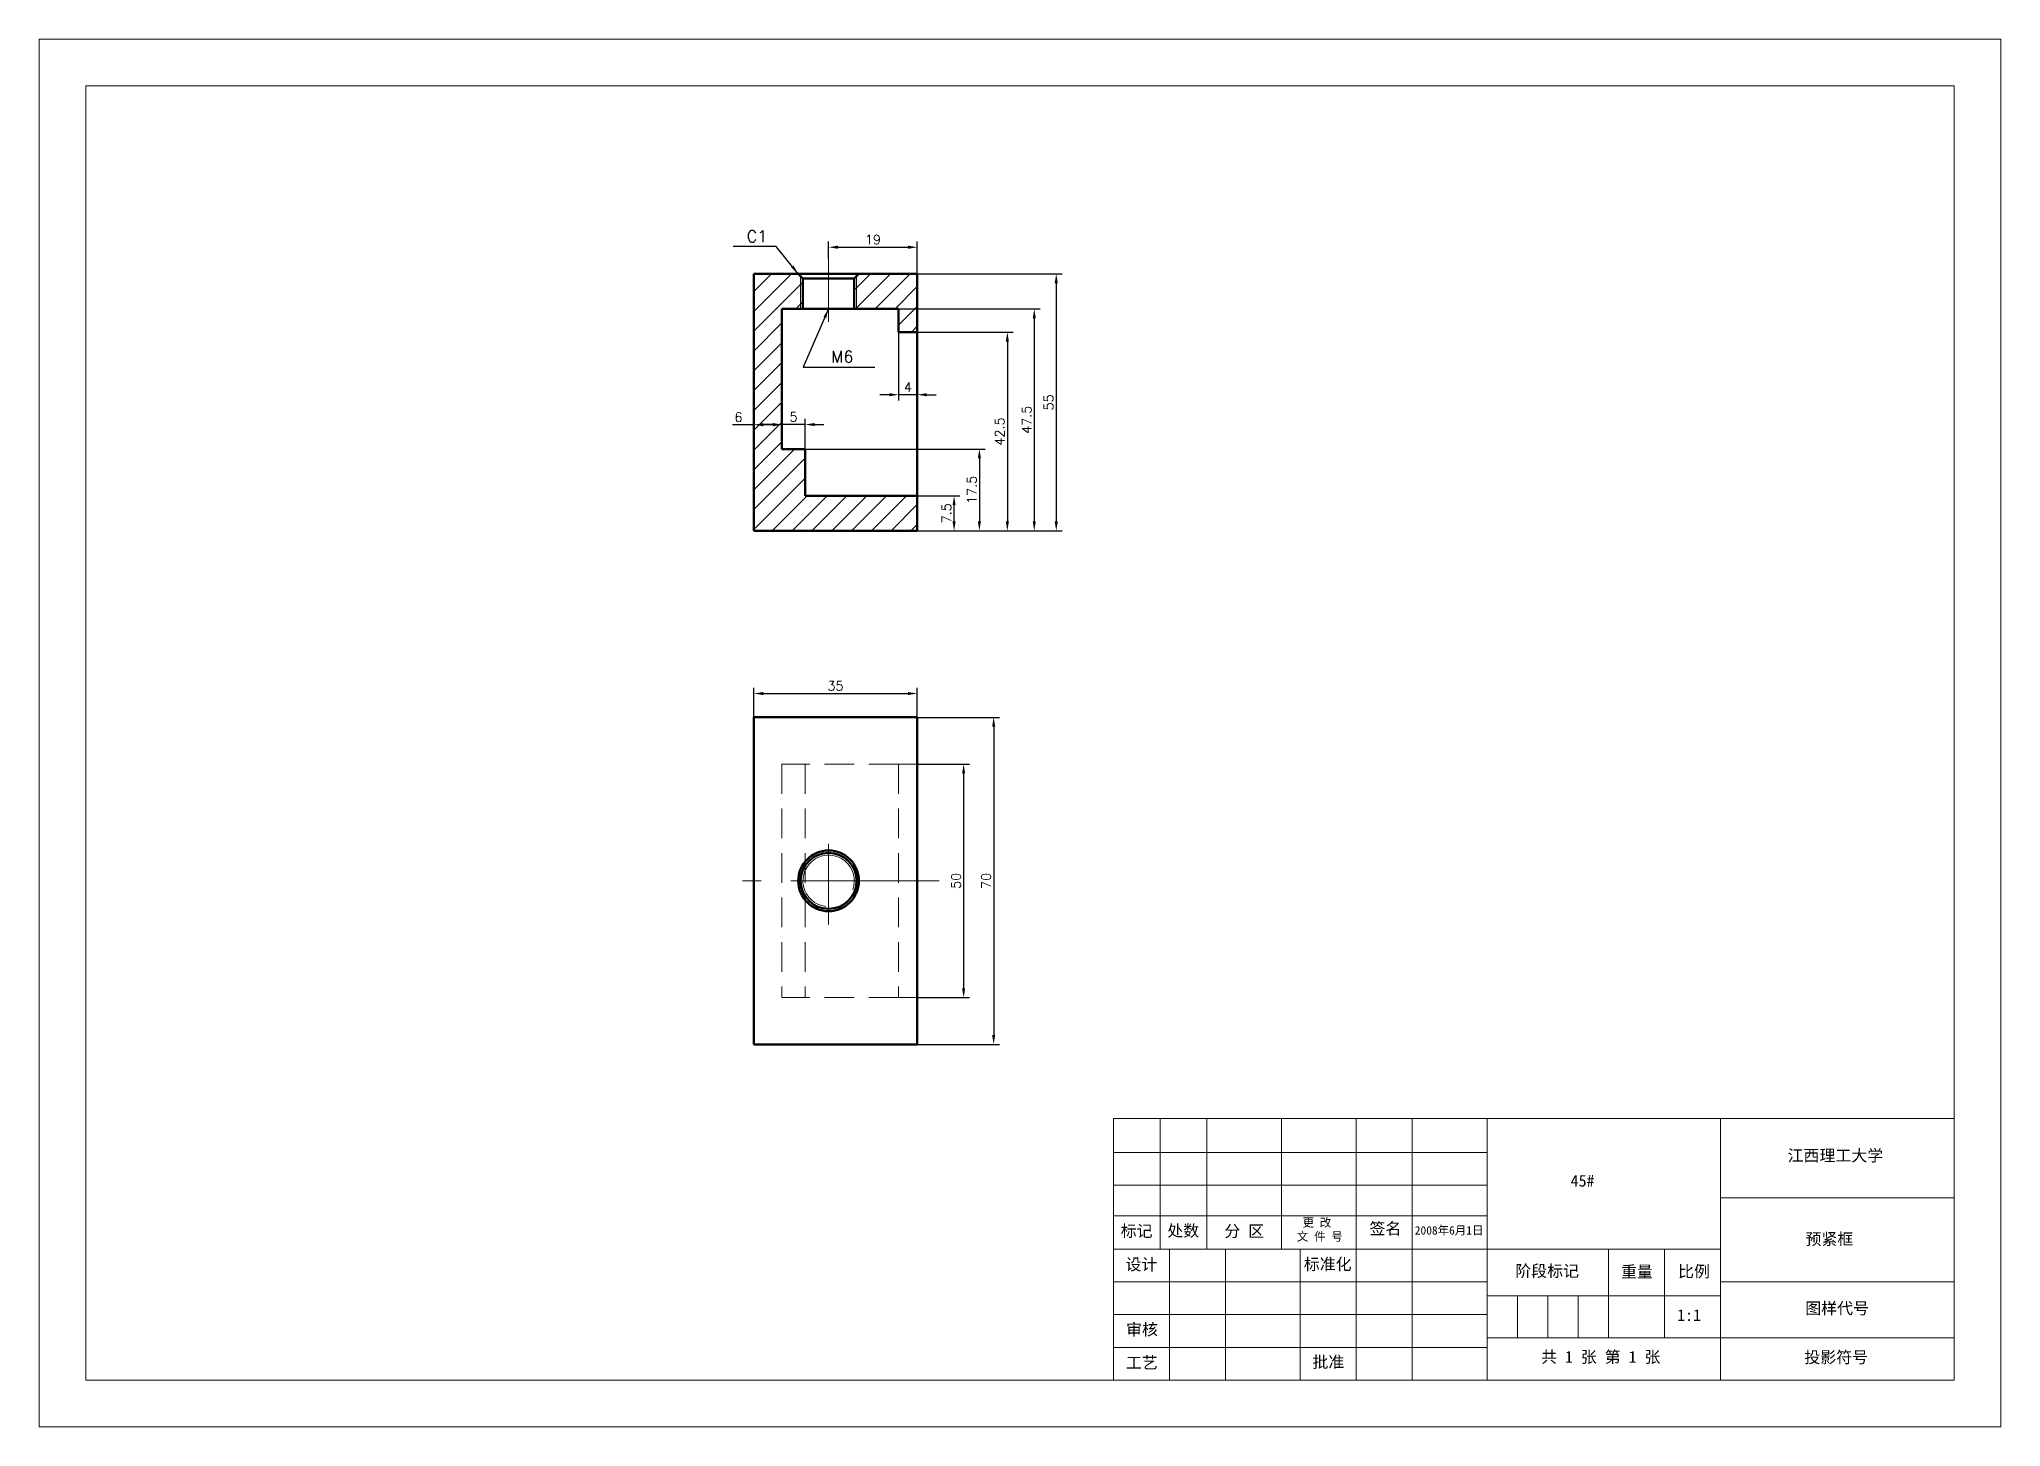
# Model space of a CAD drawing. Header units: millimetres. Extents: x -1505 to 6149, y -3153 to 848.
# Drawn here: x 227.1 to 647.1, y -1685.3 to -1388.3 of the extents above; entities that cross this region are included whole.
import ezdxf

# ---------------------------------------------------------------- set-up
doc = ezdxf.new("R2010")
doc.units = ezdxf.units.MM
doc.linetypes.add('CENTER', pattern=[50.8, 31.75, -6.35, 6.35, -6.35])
doc.linetypes.add('DASHED2', pattern=[9.525, 6.35, -3.175])
doc.layers.add('csx', color=7, linetype='Continuous', lineweight=50)
doc.styles.add('2.5', font='simfang.ttf')
doc.styles.get("Standard").update_dxf_attribs({"font": 'txt', "bigfont": 'gbcbig.shx'})
doc.dimstyles.new('ISO-25', dxfattribs={"dimtxt": 2, "dimasz": 2, "dimexe": 1.25, "dimexo": 0, "dimtad": 1, "dimdsep": 46, "dimtxsty": 'Standard', "dimcen": 2.5, "dimadec": 0, "dimazin": 0, "dimtfac": 1, "dimtmove": 0, "dimatfit": 3, "dimfxl": 1, "dimarcsym": 0})

msp = doc.modelspace()

# ---------------------------------------------------------------- texts
at = {"lineweight": 13, "char_height": 2.5, "attachment_point": 1}
for s, insert, width in [('C1', (378.603, -1429.197), 8.28656), ('M6', (396.727, -1454.988), 7.70167)]:
    msp.add_mtext(s, dxfattribs=dict(at, insert=insert, width=width))
at = {"lineweight": 13, "attachment_point": 1, "style": '2.5'}
for s, width, heights, insert, char_height in [('\\pi14.357;江西理工大学', 50, [0], (587.126, -1625.978), 2.5), ('\\pi17.91;45#', 50, [0], (537.126, -1631.38), 2.5), ('\\pi1.5643;标记', 10, [0], (457.126, -1642.13), 2.5), ('\\pi1.5857;处数', 10, [0], (467.082, -1642.072), 2.5), ('\\pi3.75;分 区', 16, [0], (477.126, -1642.168), 2.5), (' 更 改        文 件 号', 16, [0], (496.404, -1640.679), 1.8), ('\\pi2.8143;签名', 12, [0], (509.145, -1641.595), 2.5), ('\\pi2.746;2008年6月1日', 20.65316, [9.376], (518.905, -1642.354), 1.8), ('\\pi18.19;预紧框', 50, [0], (587.126, -1643.863), 2.5), ('\\pi2.5857;设计', 12, [0], (457.126, -1649.287), 2.5), ('\\pi0.76429;标准化', 12, [0], (497.126, -1649.221), 2.5), ('\\pi6.0429;阶段标记', 26, [0], (537.126, -1650.688), 2.5), ('\\pi2.6857;重量', 12, [0], (563.126, -1650.85), 2.5), ('\\pi2.9;比例', 12, [0], (575.126, -1650.784), 2.5), ('\\pi18.136;图样代号', 50, [0], (587.126, -1658.685), 2.5), ('\\pi2.7214;审核', 12, [0], (457.126, -1663.206), 2.5), ('\\pi1.564;1:1', 10, [0], (576.281, -1660.155), 2.5), ('\\pi2.6786;工艺', 12, [0], (457.126, -1670.316), 2.5), ('\\pi2.5786;批准', 12, [0], (497.162, -1670.163), 2.5), ('\\pi11.579;共 1 张 第 1 张', 50, [0], (537.126, -1669.081), 2.5), ('\\pi17.95;投影符号', 50, [0], (587.126, -1669.154), 2.5)]:
    msp.add_mtext_dynamic_manual_height_columns(s, width=width, gutter_width=12.5, heights=heights, dxfattribs=dict(at, insert=insert, char_height=char_height))

# ---------------------------------------------------------------- blocks, each defined once
blk = doc.blocks.new('*D147')
at = {"color": 0, "lineweight": -2}
for p, q in [((380.14, -1533.44), (380.14, -1527.09)), ((382.14, -1528.34), (413.14, -1528.34)), ((415.14, -1533.44), (415.14, -1527.09))]:
    blk.add_line(p, q, dxfattribs=at)
at = {"color": 0}
for points in [[(382.14, -1528.01), (382.14, -1528.67), (380.14, -1528.34)], [(413.14, -1528.01), (413.14, -1528.67), (415.14, -1528.34)]]:
    blk.add_solid(points, dxfattribs=at)
at = {"layer": 'Defpoints', "color": 0}
for p in [(415.14, -1528.34), (380.14, -1533.44), (415.14, -1533.44)]:
    blk.add_point(p, dxfattribs=at)
at = {"color": 0, "lineweight": 13, "insert": (397.64, -1526.72), "char_height": 2, "attachment_point": 5}
blk.add_mtext('35', dxfattribs=at)
blk = doc.blocks.new('*D148')
at = {"color": 0, "lineweight": -2}
for p, q in [((415.14, -1438.51), (446.14, -1438.51)), ((444.89, -1440.51), (444.89, -1491.51)), ((415.14, -1493.51), (446.14, -1493.51))]:
    blk.add_line(p, q, dxfattribs=at)
at = {"color": 0}
for points in [[(444.55, -1440.51), (445.22, -1440.51), (444.89, -1438.51)], [(444.55, -1491.51), (445.22, -1491.51), (444.89, -1493.51)]]:
    blk.add_solid(points, dxfattribs=at)
at = {"layer": 'Defpoints', "color": 0}
for p in [(415.14, -1438.51), (415.14, -1493.51), (444.89, -1493.51)]:
    blk.add_point(p, dxfattribs=at)
at = {"color": 0, "lineweight": 13, "insert": (443.26, -1466.01), "char_height": 2, "attachment_point": 5, "rotation": 90}
blk.add_mtext('55', dxfattribs=at)
blk = doc.blocks.new('*D149')
at = {"color": 0, "lineweight": -2}
for p, q in [((415.14, -1486.01), (424.26, -1486.01)), ((423.01, -1491.51), (423.01, -1488.01)), ((415.14, -1493.51), (424.26, -1493.51))]:
    blk.add_line(p, q, dxfattribs=at)
at = {"color": 0}
for points in [[(422.68, -1488.01), (423.34, -1488.01), (423.01, -1486.01)], [(422.68, -1491.51), (423.34, -1491.51), (423.01, -1493.51)]]:
    blk.add_solid(points, dxfattribs=at)
at = {"layer": 'Defpoints', "color": 0}
for p in [(415.14, -1486.01), (423.01, -1486.01), (415.14, -1493.51)]:
    blk.add_point(p, dxfattribs=at)
at = {"color": 0, "lineweight": 13, "insert": (421.38, -1489.76), "char_height": 2, "attachment_point": 5, "rotation": 90}
blk.add_mtext('7.5', dxfattribs=at)
blk = doc.blocks.new('*D150')
at = {"color": 0, "lineweight": -2}
for p, q in [((415.14, -1451.01), (435.67, -1451.01)), ((434.42, -1453.01), (434.42, -1491.51)), ((415.14, -1493.51), (435.67, -1493.51))]:
    blk.add_line(p, q, dxfattribs=at)
at = {"color": 0}
for points in [[(434.08, -1453.01), (434.75, -1453.01), (434.42, -1451.01)], [(434.08, -1491.51), (434.75, -1491.51), (434.42, -1493.51)]]:
    blk.add_solid(points, dxfattribs=at)
at = {"layer": 'Defpoints', "color": 0}
for p in [(415.14, -1451.01), (415.14, -1493.51), (434.42, -1493.51)]:
    blk.add_point(p, dxfattribs=at)
at = {"color": 0, "lineweight": 13, "insert": (432.79, -1472.26), "char_height": 2, "attachment_point": 5, "rotation": 90}
blk.add_mtext('42.5', dxfattribs=at)
blk = doc.blocks.new('*D151')
at = {"color": 0, "lineweight": -2}
for p, q in [((391.14, -1476.01), (429.68, -1476.01)), ((428.43, -1478.01), (428.43, -1491.51)), ((415.14, -1493.51), (429.68, -1493.51))]:
    blk.add_line(p, q, dxfattribs=at)
at = {"color": 0}
for points in [[(428.1, -1478.01), (428.76, -1478.01), (428.43, -1476.01)], [(428.1, -1491.51), (428.76, -1491.51), (428.43, -1493.51)]]:
    blk.add_solid(points, dxfattribs=at)
at = {"layer": 'Defpoints', "color": 0}
for p in [(391.14, -1476.01), (415.14, -1493.51), (428.43, -1493.51)]:
    blk.add_point(p, dxfattribs=at)
at = {"color": 0, "lineweight": 13, "insert": (426.81, -1484.76), "char_height": 2, "attachment_point": 5, "rotation": 90}
blk.add_mtext('17.5', dxfattribs=at)
blk = doc.blocks.new('*D152')
at = {"color": 0, "lineweight": -2}
for p, q in [((411.14, -1446.01), (441.43, -1446.01)), ((440.18, -1448.01), (440.18, -1491.51)), ((415.14, -1493.51), (441.43, -1493.51))]:
    blk.add_line(p, q, dxfattribs=at)
at = {"color": 0}
for points in [[(439.85, -1448.01), (440.51, -1448.01), (440.18, -1446.01)], [(439.85, -1491.51), (440.51, -1491.51), (440.18, -1493.51)]]:
    blk.add_solid(points, dxfattribs=at)
at = {"layer": 'Defpoints', "color": 0}
for p in [(411.14, -1446.01), (415.14, -1493.51), (440.18, -1493.51)]:
    blk.add_point(p, dxfattribs=at)
at = {"color": 0, "lineweight": 13, "insert": (438.56, -1469.76), "char_height": 2, "attachment_point": 5, "rotation": 90}
blk.add_mtext('47.5', dxfattribs=at)
blk = doc.blocks.new('*D153')
at = {"color": 0, "lineweight": -2}
for p, q in [((396.14, -1435.24), (396.14, -1431.56)), ((415.14, -1438.51), (415.14, -1431.56)), ((398.14, -1432.81), (413.14, -1432.81))]:
    blk.add_line(p, q, dxfattribs=at)
at = {"color": 0}
for points in [[(398.14, -1432.47), (398.14, -1433.14), (396.14, -1432.81)], [(413.14, -1432.47), (413.14, -1433.14), (415.14, -1432.81)]]:
    blk.add_solid(points, dxfattribs=at)
at = {"layer": 'Defpoints', "color": 0}
for p in [(396.14, -1435.24), (415.14, -1432.81), (415.14, -1438.51)]:
    blk.add_point(p, dxfattribs=at)
at = {"color": 0, "lineweight": 13, "insert": (405.64, -1431.18), "char_height": 2, "attachment_point": 5}
blk.add_mtext('19', dxfattribs=at)
blk = doc.blocks.new('*D154')
at = {"color": 0, "lineweight": -2}
for p, q in [((411.14, -1451.01), (411.14, -1465.63)), ((415.14, -1451.01), (415.14, -1465.63)), ((409.14, -1464.38), (407.14, -1464.38)), ((415.14, -1464.38), (411.14, -1464.38)), ((417.14, -1464.38), (419.14, -1464.38))]:
    blk.add_line(p, q, dxfattribs=at)
at = {"color": 0}
for points in [[(409.14, -1464.05), (409.14, -1464.72), (411.14, -1464.38)], [(417.14, -1464.05), (417.14, -1464.72), (415.14, -1464.38)]]:
    blk.add_solid(points, dxfattribs=at)
at = {"layer": 'Defpoints', "color": 0}
for p in [(411.14, -1451.01), (415.14, -1451.01), (411.14, -1464.38)]:
    blk.add_point(p, dxfattribs=at)
at = {"color": 0, "lineweight": 13, "insert": (413.14, -1462.76), "char_height": 2, "attachment_point": 5}
blk.add_mtext('4', dxfattribs=at)
blk = doc.blocks.new('*D155')
at = {"color": 0, "lineweight": -2}
for p, q in [((386.14, -1476.01), (386.14, -1469.52)), ((391.14, -1476.01), (391.14, -1469.52)), ((384.14, -1470.77), (382.14, -1470.77)), ((391.14, -1470.77), (386.14, -1470.77)), ((393.14, -1470.77), (395.14, -1470.77))]:
    blk.add_line(p, q, dxfattribs=at)
at = {"color": 0}
for points in [[(384.14, -1470.43), (384.14, -1471.1), (386.14, -1470.77)], [(393.14, -1470.43), (393.14, -1471.1), (391.14, -1470.77)]]:
    blk.add_solid(points, dxfattribs=at)
at = {"layer": 'Defpoints', "color": 0}
for p in [(386.14, -1470.77), (386.14, -1476.01), (391.14, -1476.01)]:
    blk.add_point(p, dxfattribs=at)
at = {"color": 0, "lineweight": 13, "insert": (388.64, -1469.14), "char_height": 2, "attachment_point": 5}
blk.add_mtext('5', dxfattribs=at)
blk = doc.blocks.new('*D156')
at = {"color": 0, "lineweight": -2}
for p, q in [((380.14, -1438.51), (380.14, -1472.05)), ((380.14, -1470.8), (375.56, -1470.8)), ((384.14, -1470.8), (382.14, -1470.8)), ((386.14, -1470.77), (386.14, -1472.05))]:
    blk.add_line(p, q, dxfattribs=at)
at = {"color": 0}
for points in [[(382.14, -1470.47), (382.14, -1471.14), (380.14, -1470.8)], [(384.14, -1470.47), (384.14, -1471.14), (386.14, -1470.8)]]:
    blk.add_solid(points, dxfattribs=at)
at = {"layer": 'Defpoints', "color": 0}
for p in [(380.14, -1438.51), (380.14, -1470.8), (386.14, -1470.77)]:
    blk.add_point(p, dxfattribs=at)
at = {"color": 0, "lineweight": 13, "insert": (376.85, -1469.18), "char_height": 2, "attachment_point": 5}
blk.add_mtext('6', dxfattribs=at)
blk = doc.blocks.new('*D157')
at = {"color": 0, "lineweight": -2}
for p, q in [((415.14, -1543.44), (426.31, -1543.44)), ((425.06, -1545.44), (425.06, -1591.44)), ((415.14, -1593.44), (426.31, -1593.44))]:
    blk.add_line(p, q, dxfattribs=at)
at = {"color": 0}
for points in [[(424.72, -1545.44), (425.39, -1545.44), (425.06, -1543.44)], [(424.72, -1591.44), (425.39, -1591.44), (425.06, -1593.44)]]:
    blk.add_solid(points, dxfattribs=at)
at = {"layer": 'Defpoints', "color": 0}
for p in [(415.14, -1543.44), (415.14, -1593.44), (425.06, -1593.44)]:
    blk.add_point(p, dxfattribs=at)
at = {"color": 0, "lineweight": 13, "insert": (423.43, -1568.44), "char_height": 2, "attachment_point": 5, "rotation": 90}
blk.add_mtext('50', dxfattribs=at)
blk = doc.blocks.new('*D158')
at = {"color": 0, "lineweight": -2}
for p, q in [((415.14, -1533.44), (432.74, -1533.44)), ((431.49, -1535.44), (431.49, -1601.44)), ((415.14, -1603.44), (432.74, -1603.44))]:
    blk.add_line(p, q, dxfattribs=at)
at = {"color": 0}
for points in [[(431.16, -1535.44), (431.82, -1535.44), (431.49, -1533.44)], [(431.16, -1601.44), (431.82, -1601.44), (431.49, -1603.44)]]:
    blk.add_solid(points, dxfattribs=at)
at = {"layer": 'Defpoints', "color": 0}
for p in [(415.14, -1533.44), (415.14, -1603.44), (431.49, -1603.44)]:
    blk.add_point(p, dxfattribs=at)
at = {"color": 0, "lineweight": 13, "insert": (429.87, -1568.44), "char_height": 2, "attachment_point": 5, "rotation": 90}
blk.add_mtext('70', dxfattribs=at)

# ---------------------------------------------------------------- dimensions: what is measured, and where the dimension line sits
at = {"lineweight": 13}
for base, p1, p2, picture, middle in [((415.141, -1432.808), (396.141, -1435.236), (415.141, -1438.507), '*D153', (405.641, -1431.183)), ((411.141, -1464.383), (415.141, -1451.007), (411.141, -1451.007), '*D154', (413.141, -1462.758)), ((386.141, -1470.768), (391.141, -1476.007), (386.141, -1476.007), '*D155', (388.641, -1469.143)), ((415.141, -1528.341), (380.141, -1533.435), (415.141, -1533.435), '*D147', (397.641, -1526.716))]:
    dim = msp.add_linear_dim(base=base, p1=p1, p2=p2, dimstyle='ISO-25', dxfattribs=at)
    dim.commit()
    dim.dimension.update_dxf_attribs({"geometry": picture, "text_midpoint": middle})
dim = msp.add_linear_dim(base=(380.141, -1470.805), p1=(386.141, -1470.768), p2=(380.141, -1438.507), dimstyle='ISO-25', dxfattribs=at)
dim.commit()
dim.dimension.update_dxf_attribs({"geometry": '*D156', "text_midpoint": (376.849, -1470.805), "dimtype": 160})
for base, p1, picture, middle in [((444.887, -1493.507), (415.141, -1438.507), '*D148', (444.887, -1466.007)), ((434.416, -1493.507), (415.141, -1451.007), '*D150', (434.416, -1472.257)), ((428.431, -1493.507), (391.141, -1476.007), '*D151', (428.431, -1484.757))]:
    dim = msp.add_linear_dim(base=base, p1=p1, p2=(415.141, -1493.507), angle=90, dimstyle='ISO-25', dxfattribs=at)
    dim.commit()
    dim.dimension.update_dxf_attribs({"geometry": picture, "text_midpoint": middle, "dimtype": 160})
for base, p1, p2, picture, middle in [((440.182, -1493.507), (411.141, -1446.007), (415.141, -1493.507), '*D152', (438.557, -1469.757)), ((423.008, -1486.007), (415.141, -1493.507), (415.141, -1486.007), '*D149', (421.383, -1489.757)), ((431.492, -1603.435), (415.141, -1533.435), (415.141, -1603.435), '*D158', (429.867, -1568.435)), ((425.056, -1593.435), (415.141, -1543.435), (415.141, -1593.435), '*D157', (423.431, -1568.435))]:
    dim = msp.add_linear_dim(base=base, p1=p1, p2=p2, angle=90, dimstyle='ISO-25', dxfattribs=at)
    dim.commit()
    dim.dimension.update_dxf_attribs({"geometry": picture, "text_midpoint": middle})

# ---------------------------------------------------------------- hatches: boundary and pattern name
at = {"lineweight": 13}
h = msp.add_hatch(dxfattribs=at)
h.set_pattern_fill('_USER', color=256, scale=3, angle=45, style=0, pattern_type=0)
h.set_pattern_definition([(45, (-772.7072, -2124.2135), (-2.1213203, 2.1213203), [])])
h.paths.add_polyline_path([(402.641, -1438.507), (402.141, -1439.007), (402.141, -1446.007), (411.141, -1446.007), (411.141, -1451.007), (415.141, -1451.007), (415.141, -1438.507)], flags=17)
h.paths.add_polyline_path([(386.141, -1446.007), (390.141, -1446.007), (390.141, -1439.007), (389.641, -1438.507), (380.141, -1438.507), (380.141, -1493.507), (415.141, -1493.507), (415.141, -1486.007), (391.141, -1486.007), (391.141, -1476.007), (386.141, -1476.007)])
h.paths.add_polyline_path([(390.641, -1439.507), (390.141, -1439.007), (390.141, -1446.007), (390.641, -1446.007)], flags=17)
h.paths.add_polyline_path([(401.641, -1446.007), (402.141, -1446.007), (402.141, -1439.007), (401.641, -1439.507)], flags=17)

# ---------------------------------------------------------------- linework, layer by layer
for p, q in [((227.126, -1685.289), (227.126, -1388.289)), ((227.126, -1388.289), (647.126, -1388.289)), ((647.126, -1388.289), (647.126, -1685.289)), ((396.141, -1448.802), (396.141, -1435.236)), ((390.141, -1446.007), (390.141, -1439.007)), ((402.141, -1446.007), (402.141, -1439.007)), ((411.141, -1543.435), (415.141, -1543.435)), ((411.141, -1593.435), (415.141, -1593.435)), ((415.141, -1593.435), (415.141, -1603.435)), ((457.126, -1626.55), (537.126, -1626.55)), ((457.126, -1633.571), (537.126, -1633.571)), ((457.126, -1640.124), (537.126, -1640.124)), ((563.126, -1666.289), (563.126, -1647.289)), ((575.126, -1647.289), (575.126, -1666.289)), ((457.126, -1654.289), (537.126, -1654.289)), ((543.626, -1657.289), (543.626, -1666.289)), ((550.126, -1657.289), (550.126, -1666.289)), ((556.626, -1657.289), (556.626, -1666.289)), ((457.126, -1661.289), (537.126, -1661.289)), ((587.126, -1666.289), (637.126, -1666.289)), ((457.126, -1668.289), (537.126, -1668.289)), ((647.126, -1685.289), (227.126, -1685.289))]:
    msp.add_line(p, q, dxfattribs=at)
at = {"lineweight": 50}
for p, q in [((380.141, -1493.507), (380.141, -1438.507)), ((380.141, -1438.507), (389.641, -1438.507)), ((389.641, -1438.507), (415.141, -1438.507)), ((390.641, -1439.507), (389.641, -1438.507)), ((390.641, -1446.007), (390.641, -1439.507)), ((401.641, -1439.507), (390.641, -1439.507)), ((401.641, -1439.507), (402.641, -1438.507)), ((401.641, -1446.007), (401.641, -1439.507)), ((415.141, -1438.507), (415.141, -1451.007)), ((411.141, -1446.007), (386.141, -1446.007)), ((386.141, -1446.007), (386.141, -1476.007)), ((386.141, -1446.007), (386.141, -1461.007)), ((411.141, -1451.007), (411.141, -1446.007)), ((415.141, -1451.007), (411.141, -1451.007)), ((415.141, -1451.007), (415.141, -1486.007)), ((386.141, -1476.007), (391.141, -1476.007)), ((391.141, -1476.007), (391.141, -1486.007)), ((391.141, -1486.007), (415.141, -1486.007)), ((415.141, -1486.007), (409.141, -1486.007)), ((415.141, -1486.007), (415.141, -1493.507)), ((380.141, -1493.507), (415.141, -1493.507)), ((380.141, -1533.435), (380.141, -1603.435)), ((380.141, -1533.435), (415.141, -1533.435)), ((415.141, -1533.435), (415.141, -1603.435)), ((380.141, -1603.435), (415.141, -1603.435))]:
    msp.add_line(p, q, dxfattribs=at)
at = {"linetype": 'DASHED2', "lineweight": 13}
for p, q in [((386.141, -1543.435), (386.141, -1593.435)), ((411.141, -1543.435), (386.141, -1543.435)), ((391.141, -1543.435), (391.141, -1593.435)), ((411.141, -1543.435), (411.141, -1593.435)), ((411.141, -1593.435), (386.141, -1593.435))]:
    msp.add_line(p, q, dxfattribs=at)
at = {"linetype": 'CENTER', "lineweight": 5}
msp.add_line((396.141, -1560.544), (396.141, -1577.763), dxfattribs=at)
at = {"linetype": 'CENTER', "lineweight": 13}
msp.add_line((419.81, -1568.435), (377.732, -1568.435), dxfattribs=at)
at = {"lineweight": 50}
for radius in [6.5, 6]:
    msp.add_circle((396.141, -1568.435), radius, dxfattribs=at)
at = {"lineweight": 5}
msp.add_arc((396.141, -1568.435), 5.5, 339.81339, 263.56793, dxfattribs=at)
at = {"layer": 'csx', "lineweight": 13}
for p, q in [((237.126, -1675.289), (237.126, -1398.289)), ((237.126, -1398.289), (637.126, -1398.289)), ((637.126, -1398.289), (637.126, -1675.289)), ((457.126, -1619.289), (637.126, -1619.289)), ((457.126, -1675.289), (457.126, -1619.289)), ((467.126, -1619.289), (467.126, -1647.289)), ((477.126, -1619.289), (477.126, -1647.289)), ((493.126, -1619.289), (493.126, -1647.289)), ((509.126, -1619.289), (509.126, -1647.289)), ((521.126, -1619.289), (521.126, -1647.289)), ((537.126, -1619.289), (537.126, -1675.289)), ((587.126, -1619.289), (587.126, -1675.289)), ((637.126, -1636.289), (587.126, -1636.289)), ((457.126, -1647.289), (587.126, -1647.289)), ((469.126, -1647.289), (469.126, -1675.289)), ((481.126, -1647.289), (481.126, -1675.289)), ((497.126, -1647.289), (497.126, -1675.289)), ((509.126, -1647.289), (509.126, -1675.289)), ((521.126, -1647.289), (521.126, -1675.289)), ((637.126, -1654.289), (587.126, -1654.289)), ((587.126, -1657.289), (537.126, -1657.289)), ((587.126, -1666.289), (537.126, -1666.289)), ((637.126, -1675.289), (237.126, -1675.289))]:
    msp.add_line(p, q, dxfattribs=at)

msp.set_redraw_order([(e.dxf.handle, doc.entitydb.next_handle()) for e in msp.query("TEXT MTEXT ATTDEF DIMENSION ARC_DIMENSION")])  # texts and dimensions are drawn at this point

# ---------------------------------------------------------------- leaders
at = {"lineweight": 13}
for points in [[(389.641, -1438.507), (384.938, -1432.687), (375.741, -1432.687)], [(396.141, -1446.007), (390.696, -1458.455), (406.025, -1458.455)]]:
    msp.add_leader(points, dimstyle='ISO-25', override={"dimgap": 0.625, "dimtad": 0}, dxfattribs=at)

doc.saveas('drawing.dxf')
